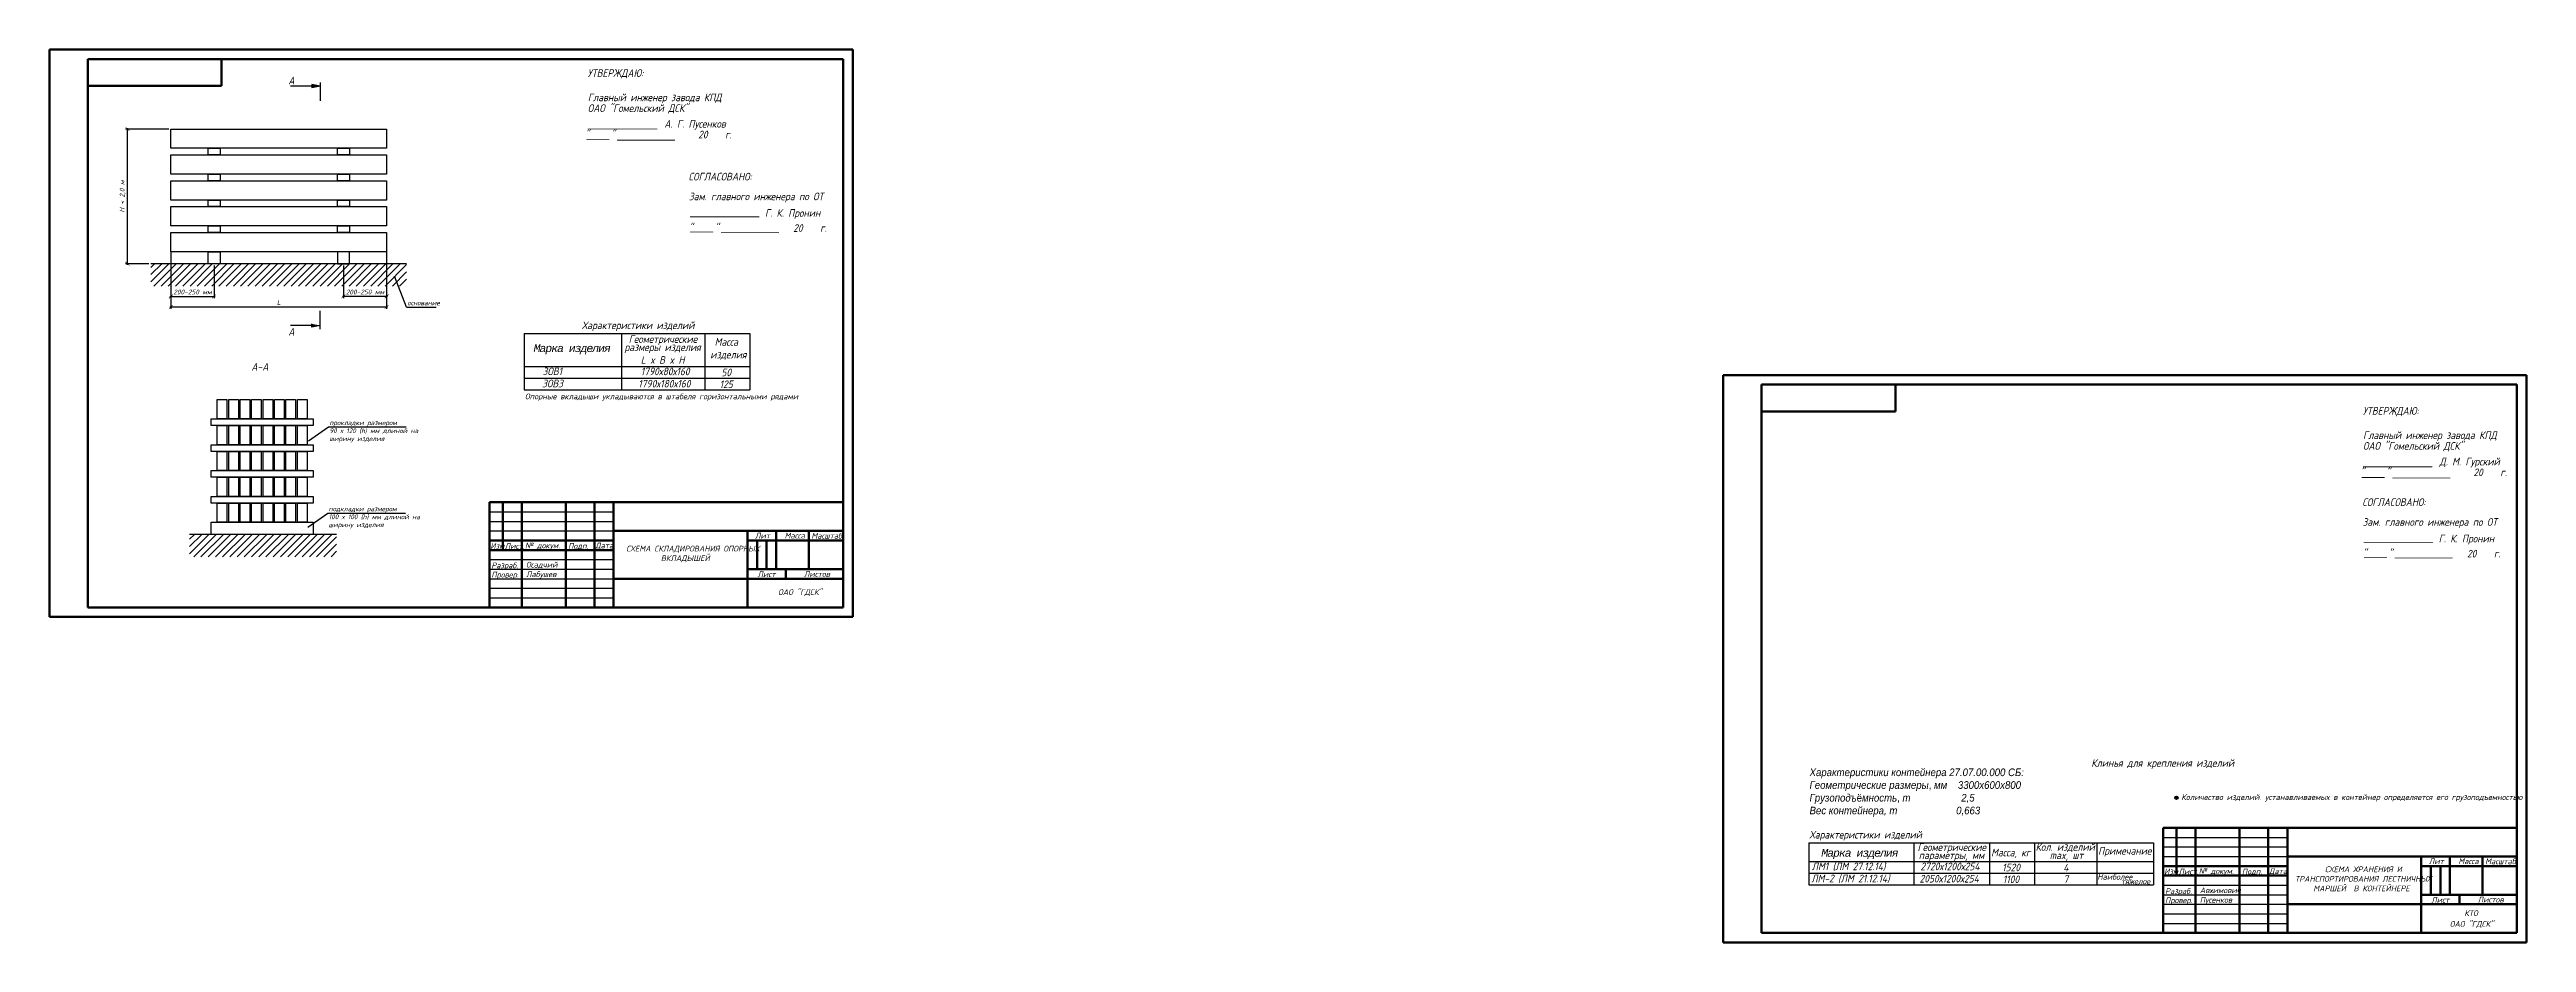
# Model space of a CAD drawing. Header units: millimetres. Extents: x -300689 to 10556, y -104928 to 107291.
# Drawn here: x -20660 to -19365, y 28578 to 29045 of the extents above; entities that cross this region are included whole.
import ezdxf

# ---------------------------------------------------------------- set-up
doc = ezdxf.new("R2010")
doc.units = ezdxf.units.MM
for name, color, linetype in [('анкер', 7, 'Continuous'), ('колонны', 180, 'Continuous'), ('линии', 7, 'Continuous')]:
    doc.layers.add(name, color=color, linetype=linetype)
doc.layers.add('Основная', color=7, linetype='Continuous', lineweight=30)
doc.layers.add('толстая', color=7, linetype='Continuous', lineweight=60)
doc.styles.add('Ариал узк.', font='arial.ttf', dxfattribs={"width": 0.75, "height": 5})
doc.styles.add('стиль2', font='isocpeur.ttf', dxfattribs={"oblique": 15, "height": 2.5})
doc.styles.add('чертежный', font='isocpeui.ttf', dxfattribs={"width": 0.9})
doc.dimstyles.new('1-1', dxfattribs={"dimscale": 0, "dimtxt": 2.7, "dimasz": 2, "dimexe": 1, "dimexo": 1, "dimgap": 1, "dimtad": 1, "dimdec": 0, "dimzin": 0, "dimdsep": 46, "dimtxsty": 'Ариал узк.', "dimblk1": 'ARCHTICK', "dimblk2": 'ARCHTICK', "dimsah": 1, "dimcen": 3, "dimdle": 0.5, "dimclrd": 256, "dimclre": 256, "dimclrt": 256, "dimadec": 0, "dimazin": 0, "dimtfac": 1, "dimtdec": 0, "dimtofl": 0, "dimtmove": 1, "dimatfit": 3, "dimldrblk": 'DOTSMALL', "dimfxl": 0, "dimtolj": 1, "dimtzin": 0, "dimarcsym": 0})

msp = doc.modelspace()

# ---------------------------------------------------------------- texts
at = {"lineweight": 25, "style": 'чертежный', "width": 0.9}
for s, p in [('ОАО "Гомельский ДСК"', (-20378.4614, 29012.5395)), ('Главный инженер завода КПД', (-20378.4614, 29018.1619)), ('"     "                   20    г.', (-20379.8738, 28998.7175)), ('А. Г. Пусенков', (-20338.4579, 29004.34)), ('СОГЛАСОВАНО:', (-20325.7865, 28976.7025)), ('Зам. главного инженера по ОТ                          ', (-20325.6439, 28966.3341)), ('"     "                 20    г.', (-20325.593, 28949.7852)), ('Г. К. Пронин                            ', (-20285.8483, 28957.6612)), ('ОАО "Гомельский ДСК"', (-19450.1413, 28835.7439)), ('Главный инженер завода КПД', (-19450.1413, 28841.3663)), ('"     "                   20    г.', (-19451.5537, 28821.9219)), ('Д. М. Гурский', (-19410.1378, 28827.5444)), ('СОГЛАСОВАНО:', (-19450.5183, 28806.2904)), ('Зам. главного инженера по ОТ                            ', (-19450.3757, 28795.922)), ('"     "                 20    г.', (-19450.3248, 28779.3732)), ('Г. К. Пронин                            ', (-19410.5801, 28787.2491))]:
    msp.add_text(s, height=4, dxfattribs=at).set_placement(p)
at = {"lineweight": 25, "style": 'чертежный'}
for s, insert, char_height, width, attachment_point in [('основание', (-20472.8681, 28913.8435), 2.5, 164.073141, 1), ('Характеристики изделий ', (-20381.5666, 28902.8732), 4, 164.073141, 1), ('{\\fISOCTEUR|b0|i1|c204|p49;\\T0.75;Марка изделия}', (-20406.8261, 28890.8793), 4, 164.073141, 1), ('размеры изделия\\PL x B x H', (-20339.3562, 28891.3905), 4, 64.515788, 2), ('Геометрические', (-20339.1703, 28895.6645), 4, 37.636216, 2), ('{\\W3.027513; }Масса\\P{\\W2.119281; }изделия', (-20319.8471, 28894.1773), 4, 28.314006, 1), ('3ОВ3', (-20402.3385, 28872.4337), 4, 137.999346, 1), ('3ОВ1', (-20402.1198, 28878.7806), 4, 137.999346, 1), ('1790х180х160', (-20338.4282, 28872.3226), 4, 28.314006, 2), ('1790х80х160', (-20338.0177, 28878.7347), 4, 28.314006, 2), ('125', (-20306.133, 28872.0084), 4, 28.314006, 2), ('50', (-20306.0792, 28878.2056), 4, 28.314006, 2), ('Опорные вкладыши укладываются в штабеля горизонтальными рядами', (-20411.3286, 28865.1479), 3, 167.764167, 1), ('прокладки размером\\P90 х 120 (h) мм длиной на\\Pширину изделия', (-20513.6188, 28851.1053), 2.5, 164.073141, 1), ('подкладки размером\\P100 х 100 (h) мм длиной на\\Pширину изделия', (-20514.0066, 28806.0467), 2.5, 164.073141, 1), ('\\pt3.75;Изм', (-20429.4363, 28786.8792), 3, 5.777107, 1), ('\\pt5;Лист.', (-20421.9155, 28786.854), 3, 5.777107, 1), ('\\pt5.0001;№ докум.', (-20411.3034, 28787.158), 3, 16.095795, 1), ('\\pt3.9999;Подп.', (-20388.7506, 28786.8757), 3, 16.095795, 1), ('\\pt3.9999;Дата', (-20374.5713, 28787.1163), 3, 16.095795, 1), ('{\\W1.919904; }  СХЕМА СКЛАДИРОВАНИЯ ОПОРНЫХ \\P{\\W6.73889;  }ВКЛАДЫШЕЙ', (-20366.0102, 28785.4874), 3, 71.569418, 1), ('\\pt5;Лит', (-20291.0243, 28792.2655), 3, 5.777107, 1), ('\\pt5;Масса', (-20275.5545, 28792.2874), 3, 5.777107, 1), ('\\pt5;Масштаб', (-20261.5558, 28792.2234), 3, 5.777107, 1), ('\\pt5;Разраб.', (-20428.9227, 28776.677), 3, 5.777107, 1), ('\\pt5;Провер.', (-20428.9227, 28771.8646), 3, 5.777107, 1), ('Лабушев', (-20410.7801, 28772.0692), 3, 5.777107, 1), ('Осадчий', (-20410.7801, 28777.0692), 3, 5.777107, 1), ('\\pt5;Лист', (-20289.7279, 28772.0573), 3, 5.777107, 1), ('\\pt5;Листов', (-20265.4591, 28772.1986), 3, 5.777107, 1), ('\\pt5;ОАО "ГДСК"', (-20278.9235, 28762.7288), 3, 22.468872, 1), ('{\\fArial|b0|i1|c204|p34;Характеристики контейнера \\fArial|b0|i1|c0|p34;27\\fArial|b0|i1|c238|p34;.\\fArial|b0|i1|c204|p34;07\\fArial|b0|i1|c0|p34;.\\fArial|b0|i1|c238|p34;00.000 \\fArial|b0|i1|c204|p34;СБ\\fArial|b0|i1|c238|p34;:\\fArial|b0|i0|c238|p34;\\P\\fArial|b0|i1|c204|p34;Геометрические размеры\\fArial|b0|i0|c238|p34;, \\fArial|b0|i1|c204|p34;мм   \\fArial|b0|i1|c238|p34; \\fArial|b0|i1|c204|p34;3300х600х800\\fArial|b0|i0|c238|p34;\\P\\fArial|b0|i1|c204|p34;Грузоподъ\\fArial|b0|i0|c204|p34;ё\\fArial|b0|i1|c204|p34;мность\\fArial|b0|i0|c238|p34;, \\fArial|b0|i1|c204|p34;т                   2,5\\PВес контейнера\\fArial|b0|i1|c0|p34;, \\fArial|b0|i1|c204|p34;т                      0\\fArial|b0|i1|c0|p34;,\\fArial|b0|i1|c204|p34;663}', (-19739.581, 28668.9179), 4, 164.073141, 1), ('Клинья для крепления изделий', (-19592.2605, 28673.7785), 4, 164.073141, 1), ('Количество изделий. устанавливаемых в контейнер определяется его грузоподъемностью', (-19545.1617, 28655.4174), 3, 167.764167, 1), ('Характеристики изделий ', (-19739.6424, 28636.251), 4, 164.073141, 1), ('{\\fISOCTEUR|b0|i1|c204|p49;\\T0.75;Марка изделия}', (-19733.4532, 28626.7325), 4, 164.073141, 1), ('Геометрические', (-19665.1915, 28629.7336), 4, 37.636216, 2), ('Масса, кг', (-19644.6314, 28626.8912), 4, 28.314006, 1), ('Кол. изделий', (-19605.8909, 28629.8176), 4, 37.636216, 2), ('Примечание', (-19588.6764, 28627.792), 4, 28.314006, 1), ('ЛМ-2 (ЛМ 21.12.14)', (-19738.6774, 28613.334), 4, 137.999346, 1), ('ЛМ1 (ЛМ 27.12.14)', (-19738.4587, 28619.681), 4, 137.999346, 1), ('параметры, мм', (-19665.3775, 28625.4595), 4, 37.636216, 2), ('2050х1200х254', (-19666.5514, 28613.2229), 4, 28.314006, 2), ('2720х1200х254', (-19666.141, 28619.635), 4, 28.314006, 2), ('1520', (-19634.2025, 28619.1059), 4, 28.314006, 2), ('1100', (-19634.2563, 28612.9087), 4, 28.314006, 2), (' max, шт', (-19606.364, 28625.4595), 4, 37.636216, 2), ('4', (-19605.574, 28618.9676), 4, 28.314006, 2), ('7', (-19605.574, 28612.9676), 4, 28.314006, 2), ('Наиболее ', (-19579.9413, 28613.6851), 3, 28.314006, 2), ('\\pt3.75;Изм', (-19554.1681, 28616.4671), 3, 5.777107, 1), ('\\pt5;Лист.', (-19546.6473, 28616.442), 3, 5.777107, 1), ('\\pt5.0001;№ докум.', (-19536.0352, 28616.7459), 3, 16.095795, 1), ('\\pt3.9999;Подп.', (-19513.4824, 28616.4637), 3, 16.095795, 1), ('\\pt3.9999;Дата', (-19499.3031, 28616.7042), 3, 16.095795, 1), ('{\\W8.744538; }  СХЕМА ХРАНЕНИЯ И \\P{\\W2.631124; }ТРАНСПОРТИРОВАНИЯ ЛЕСТНИЧНЫХ \\P{\\W7.630514; }МАРШЕЙ  В КОНТЕЙНЕРЕ', (-19490.742, 28617.6349), 3, 71.569418, 1), ('\\pt5;Лит', (-19415.7561, 28621.8535), 3, 5.777107, 1), ('\\pt5;Масса', (-19400.2863, 28621.8754), 3, 5.777107, 1), ('\\pt5;Масштаб', (-19386.2876, 28621.8113), 3, 5.777107, 1), ('тяжелое\\P ', (-19569.0766, 28611.3298), 3, 28.314006, 2), ('\\pt5;Разраб.', (-19553.6545, 28606.265), 3, 5.777107, 1), ('\\pt5;Провер.', (-19553.6545, 28601.4525), 3, 5.777107, 1), ('Авхимович', (-19535.5119, 28606.6571), 3, 5.777107, 1), ('Пусенков', (-19535.5119, 28601.6571), 3, 5.777107, 1), ('\\pt5;Лист', (-19414.4597, 28601.6452), 3, 5.777107, 1), ('\\pt5;Листов', (-19390.1909, 28601.7865), 3, 5.777107, 1), ('\\pt5;ОАО "ГДСК"', (-19404.7461, 28589.0376), 3, 22.468872, 1), ('\\pt5.0001;КТО', (-19397.1792, 28594.69), 3, 22.468872, 1)]:
    msp.add_mtext(s, dxfattribs=dict(at, insert=insert, char_height=char_height, width=width, attachment_point=attachment_point))
at = {"layer": 'толстая', "lineweight": 25, "style": 'чертежный', "width": 0.9}
for s, p in [('А', (-20535.1191, 29026.9481)), ('УТВЕРЖДАЮ:', (-20378.5831, 29030.8764)), ('А', (-20535.1191, 28895.4656)), ('А-А', (-20554.4155, 28877.1532)), ('УТВЕРЖДАЮ:', (-19450.263, 28854.0808))]:
    msp.add_text(s, height=4, dxfattribs=at).set_placement(p)

# ---------------------------------------------------------------- blocks, each defined once
blk = doc.blocks.new('_ARCHTICK')
at = {"color": 0, "linetype": 'ByBlock', "ltscale": 10, "const_width": 0.15}
blk.add_lwpolyline([(-0.5, -0.5), (0.5, 0.5)], dxfattribs=at)
blk = doc.blocks.new('*D7')
at = {"layer": 'Defpoints', "color": 0, "linetype": 'ByBlock', "ltscale": 0.25}
for p in [(-20596.5, 28917), (-20483.7, 28917), (-20483.7, 28910.5)]:
    blk.add_point(p, dxfattribs=at)
at = {"layer": 'линии', "linetype": 'ByBlock', "lineweight": -2, "ltscale": 0.25}
for p, q in [((-20597, 28910.5), (-20483.2, 28910.5)), ((-20596.5, 28916), (-20596.5, 28909.5)), ((-20483.7, 28916), (-20483.7, 28909.5))]:
    blk.add_line(p, q, dxfattribs=at)
at = {"layer": 'линии', "linetype": 'ByBlock', "lineweight": -2, "ltscale": 0.25, "xscale": 2, "yscale": 2, "zscale": 2, "rotation": 180}
blk.add_blockref('_ARCHTICK', (-20596.5, 28910.5), dxfattribs=at)
at = {"layer": 'линии', "linetype": 'ByBlock', "lineweight": -2, "ltscale": 0.25, "xscale": 2, "yscale": 2, "zscale": 2}
blk.add_blockref('_ARCHTICK', (-20483.7, 28910.5), dxfattribs=at)
at = {"layer": 'линии', "linetype": 'ByBlock', "ltscale": 0.25, "insert": (-20540.1, 28912.8), "char_height": 2.5, "attachment_point": 5, "style": 'стиль2'}
blk.add_mtext('\\A1;L', dxfattribs=at)
blk = doc.blocks.new('_DotSmall')
at = {"color": 0, "linetype": 'ByBlock', "const_width": 0.5}
blk.add_lwpolyline([(-0.0625, 0, 1), (0.0625, 0, 1)], format="xyb", close=True, dxfattribs=at)
blk = doc.blocks.new('*D8')
at = {"layer": 'Defpoints', "color": 0, "linetype": 'ByBlock', "ltscale": 0.25}
for p in [(-20619.2, 29003.6), (-20596.5, 29003.6), (-20607, 28933.1)]:
    blk.add_point(p, dxfattribs=at)
at = {"layer": 'линии', "linetype": 'ByBlock', "lineweight": -2, "ltscale": 0.25}
for p, q in [((-20597.5, 29003.6), (-20620.2, 29003.6)), ((-20619.2, 28932.6), (-20619.2, 29004.1)), ((-20608, 28933.1), (-20620.2, 28933.1))]:
    blk.add_line(p, q, dxfattribs=at)
at = {"layer": 'линии', "linetype": 'ByBlock', "lineweight": -2, "ltscale": 0.25, "xscale": 2, "yscale": 2, "zscale": 2}
for p, rotation in [((-20619.2, 29003.6), 90), ((-20619.2, 28933.1), 270)]:
    blk.add_blockref('_ARCHTICK', p, dxfattribs=dict(at, rotation=rotation))
at = {"layer": 'линии', "linetype": 'ByBlock', "ltscale": 0.25, "insert": (-20621.7, 28968.3), "char_height": 2.5, "attachment_point": 5, "rotation": 90, "style": 'стиль2'}
blk.add_mtext('\\A1;H < 2,0 м', dxfattribs=at)
blk = doc.blocks.new('*D9')
at = {"layer": 'Defpoints', "color": 0, "linetype": 'ByBlock', "ltscale": 0.25}
for p in [(-20483.7, 28940.4), (-20506.3, 28933.1), (-20506.3, 28916)]:
    blk.add_point(p, dxfattribs=at)
at = {"layer": 'линии', "linetype": 'ByBlock', "lineweight": -2, "ltscale": 0.25}
for p, q in [((-20483.7, 28939.4), (-20483.7, 28915)), ((-20506.3, 28932.1), (-20506.3, 28915)), ((-20483.2, 28916), (-20506.8, 28916))]:
    blk.add_line(p, q, dxfattribs=at)
at = {"layer": 'линии', "linetype": 'ByBlock', "lineweight": -2, "ltscale": 0.25, "xscale": 2, "yscale": 2, "zscale": 2, "rotation": 180}
blk.add_blockref('_ARCHTICK', (-20506.3, 28916), dxfattribs=at)
at = {"layer": 'линии', "linetype": 'ByBlock', "lineweight": -2, "ltscale": 0.25, "xscale": 2, "yscale": 2, "zscale": 2}
blk.add_blockref('_ARCHTICK', (-20483.7, 28916), dxfattribs=at)
at = {"layer": 'линии', "linetype": 'ByBlock', "ltscale": 0.25, "insert": (-20495, 28918.3), "char_height": 2.5, "attachment_point": 5, "style": 'стиль2'}
blk.add_mtext('\\A1;200-250 мм', dxfattribs=at)
blk = doc.blocks.new('*D10')
at = {"layer": 'Defpoints', "color": 0, "linetype": 'ByBlock', "ltscale": 0.25}
for p in [(-20596.5, 28940.4), (-20573.9, 28933.1), (-20573.9, 28916)]:
    blk.add_point(p, dxfattribs=at)
at = {"layer": 'линии', "linetype": 'ByBlock', "lineweight": -2, "ltscale": 0.25}
for p, q in [((-20596.5, 28939.4), (-20596.5, 28915)), ((-20573.9, 28932.1), (-20573.9, 28915)), ((-20597, 28916), (-20573.4, 28916))]:
    blk.add_line(p, q, dxfattribs=at)
at = {"layer": 'линии', "linetype": 'ByBlock', "lineweight": -2, "ltscale": 0.25, "xscale": 2, "yscale": 2, "zscale": 2, "rotation": 180}
blk.add_blockref('_ARCHTICK', (-20596.5, 28916), dxfattribs=at)
at = {"layer": 'линии', "linetype": 'ByBlock', "lineweight": -2, "ltscale": 0.25, "xscale": 2, "yscale": 2, "zscale": 2}
blk.add_blockref('_ARCHTICK', (-20573.9, 28916), dxfattribs=at)
at = {"layer": 'линии', "linetype": 'ByBlock', "ltscale": 0.25, "insert": (-20585.2, 28918.3), "char_height": 2.5, "attachment_point": 5, "style": 'стиль2'}
blk.add_mtext('\\A1;200-250 мм', dxfattribs=at)

# ---------------------------------------------------------------- dimensions: what is measured, and where the dimension line sits
at = {"layer": 'линии', "linetype": 'ByBlock', "ltscale": 0.25}
dim = msp.add_linear_dim(base=(-20619.1977, 29003.5914), p1=(-20606.9931, 28933.0799), p2=(-20596.4866, 29003.5914), angle=90, text='H < 2,0 м', dimstyle='1-1', override={"dimscale": 1, "dimtxsty": 'стиль2'}, dxfattribs=at)
dim.commit()
dim.dimension.update_dxf_attribs({"geometry": '*D8', "text_midpoint": (-20621.6977, 28968.3356)})
dim = msp.add_linear_dim(base=(-20573.9178, 28916.0378), p1=(-20596.4866, 28940.3799), p2=(-20573.9178, 28933.0799), text='200-250 мм', dimstyle='1-1', override={"dimscale": 1, "dimtxsty": 'стиль2'}, dxfattribs=at)
dim.commit()
dim.dimension.update_dxf_attribs({"geometry": '*D10', "text_midpoint": (-20585.2022, 28916.0378), "dimtype": 160})
dim = msp.add_linear_dim(base=(-20506.2854, 28916.0378), p1=(-20483.7166, 28940.3799), p2=(-20506.2854, 28933.0799), angle=180, text='200-250 мм', dimstyle='1-1', override={"dimscale": 1, "dimtxsty": 'стиль2'}, dxfattribs=at)
dim.commit()
dim.dimension.update_dxf_attribs({"geometry": '*D9', "text_midpoint": (-20495.001, 28916.0378), "dimtype": 160})
dim = msp.add_linear_dim(base=(-20483.7166, 28910.5433), p1=(-20596.4866, 28917.0378), p2=(-20483.7166, 28917.0378), text='L', dimstyle='1-1', override={"dimscale": 1, "dimtxsty": 'стиль2'}, dxfattribs=at)
dim.commit()
dim.dimension.update_dxf_attribs({"geometry": '*D7', "text_midpoint": (-20540.1016, 28912.7933)})

# ---------------------------------------------------------------- hatches: boundary and pattern name
at = {"layer": 'колонны', "linetype": 'ByBlock', "lineweight": 25, "ltscale": 0.25}
h = msp.add_hatch(color=18, dxfattribs=at)
edge = h.paths.add_edge_path()
edge.add_arc((-19547.7264, 28653.6042), 0.8837, 0, 360)
at = {"layer": 'линии', "linetype": 'ByBlock', "ltscale": 0.25}
for points in [[(-20518.4737, 29026.0274), (-20522.8596, 29026.8688), (-20522.8596, 29025.1861)], [(-20522.8596, 28901.6395), (-20522.8596, 28899.9568), (-20518.4737, 28900.7981)]]:
    msp.add_hatch(color=256, dxfattribs=at).paths.add_polyline_path(points)
h = msp.add_hatch(dxfattribs=at)
h.set_pattern_fill('JIS_WOOD', color=256, scale=3.78, style=0)
h.set_pattern_definition([(45, (-2715.1955, -207.7827), (-1.89, 1.89), [])])
h.paths.add_polyline_path([(-20473.21, 28933.0799), (-20606.9931, 28933.0799), (-20606.9931, 28921.4349), (-20473.21, 28921.4349)])
h.paths.add_polyline_path([(-20586.7338, 28791.4532), (-20509.8568, 28791.4532), (-20509.8568, 28779.7278), (-20586.7338, 28779.7278)])

# ---------------------------------------------------------------- linework, layer by layer
for p, q in [((-20244.9556, 28808.2364), (-20244.9556, 28753.2364)), ((-20244.9556, 28808.2364), (-20244.9556, 28753.2364)), ((-20429.9556, 28803.2364), (-20364.9556, 28803.2364)), ((-20429.9556, 28803.2364), (-20364.9556, 28803.2364)), ((-20429.9556, 28803.2364), (-20364.9556, 28803.2364)), ((-20429.9556, 28798.2364), (-20364.9556, 28798.2364)), ((-20429.9556, 28798.2364), (-20364.9556, 28798.2364)), ((-20429.9556, 28798.2364), (-20364.9556, 28798.2364)), ((-20429.9556, 28793.2364), (-20364.9556, 28793.2364)), ((-20429.9556, 28793.2364), (-20364.9556, 28793.2364)), ((-20429.9556, 28793.2364), (-20364.9556, 28793.2364)), ((-19554.6874, 28632.8243), (-19489.6874, 28632.8243)), ((-19554.6874, 28632.8243), (-19489.6874, 28632.8243)), ((-19554.6874, 28632.8243), (-19489.6874, 28632.8243)), ((-19554.6874, 28627.8243), (-19489.6874, 28627.8243)), ((-19554.6874, 28627.8243), (-19489.6874, 28627.8243)), ((-19554.6874, 28627.8243), (-19489.6874, 28627.8243)), ((-19369.6874, 28637.8243), (-19369.6874, 28582.8243)), ((-19369.6874, 28637.8243), (-19369.6874, 28582.8243)), ((-19554.6874, 28622.8243), (-19489.6874, 28622.8243)), ((-19554.6874, 28622.8243), (-19489.6874, 28622.8243)), ((-19554.6874, 28622.8243), (-19489.6874, 28622.8243))]:
    msp.add_line(p, q)
at = {"lineweight": 25}
for p, q in [((-20429.9556, 28788.2364), (-20364.9556, 28788.2364)), ((-20429.9556, 28788.2364), (-20364.9556, 28788.2364)), ((-20429.9556, 28783.2364), (-20364.9556, 28783.2364)), ((-20429.9556, 28783.2364), (-20364.9556, 28783.2364)), ((-20429.9556, 28778.2364), (-20364.9556, 28778.2364)), ((-20429.9556, 28778.2364), (-20364.9556, 28778.2364)), ((-20429.9556, 28778.2364), (-20364.9556, 28778.2364)), ((-20429.9556, 28773.2364), (-20364.9556, 28773.2364)), ((-20429.9556, 28773.2364), (-20364.9556, 28773.2364)), ((-20429.9556, 28773.2364), (-20364.9556, 28773.2364)), ((-20429.9556, 28768.2364), (-20364.9556, 28768.2364)), ((-20429.9556, 28768.2364), (-20364.9556, 28768.2364)), ((-20429.9556, 28768.2364), (-20364.9556, 28768.2364)), ((-20429.9556, 28763.2364), (-20364.9556, 28763.2364)), ((-20429.9556, 28763.2364), (-20364.9556, 28763.2364)), ((-20429.9556, 28763.2364), (-20364.9556, 28763.2364)), ((-20429.9556, 28758.2364), (-20364.9556, 28758.2364)), ((-20429.9556, 28758.2364), (-20364.9556, 28758.2364)), ((-20429.9556, 28758.2364), (-20364.9556, 28758.2364)), ((-19554.6874, 28617.8243), (-19489.6874, 28617.8243)), ((-19554.6874, 28617.8243), (-19489.6874, 28617.8243)), ((-19554.6874, 28612.8243), (-19489.6874, 28612.8243)), ((-19554.6874, 28612.8243), (-19489.6874, 28612.8243)), ((-19554.6874, 28607.8243), (-19489.6874, 28607.8243)), ((-19554.6874, 28607.8243), (-19489.6874, 28607.8243)), ((-19554.6874, 28607.8243), (-19489.6874, 28607.8243)), ((-19554.6874, 28602.8243), (-19489.6874, 28602.8243)), ((-19554.6874, 28602.8243), (-19489.6874, 28602.8243)), ((-19554.6874, 28602.8243), (-19489.6874, 28602.8243)), ((-19554.6874, 28597.8243), (-19489.6874, 28597.8243)), ((-19554.6874, 28597.8243), (-19489.6874, 28597.8243)), ((-19554.6874, 28597.8243), (-19489.6874, 28597.8243)), ((-19554.6874, 28592.8243), (-19489.6874, 28592.8243)), ((-19554.6874, 28592.8243), (-19489.6874, 28592.8243)), ((-19554.6874, 28592.8243), (-19489.6874, 28592.8243)), ((-19554.6874, 28587.8243), (-19489.6874, 28587.8243)), ((-19554.6874, 28587.8243), (-19489.6874, 28587.8243)), ((-19554.6874, 28587.8243), (-19489.6874, 28587.8243))]:
    msp.add_line(p, q, dxfattribs=at)
at = {"layer": 'анкер', "lineweight": 30}
for p, q in [((-20411.7882, 28896.504), (-20293.8153, 28896.504)), ((-20360.8398, 28896.504), (-20360.8398, 28867.1669)), ((-20317.2734, 28896.504), (-20317.2734, 28867.1669)), ((-20293.8153, 28896.504), (-20293.8153, 28867.1669)), ((-20293.8153, 28879.1669), (-20411.7882, 28879.1669)), ((-19739.9115, 28630.0672), (-19559.7167, 28630.0672)), ((-19685.0847, 28630.0672), (-19685.0847, 28608.0672)), ((-19645.3967, 28630.0672), (-19645.3967, 28608.0672)), ((-19621.9386, 28630.0672), (-19621.9386, 28608.0672)), ((-19589.4089, 28630.0672), (-19589.4089, 28608.0672)), ((-19559.7167, 28630.0672), (-19559.7167, 28608.0672)), ((-19559.7167, 28620.0672), (-19739.9115, 28620.0672))]:
    msp.add_line(p, q, dxfattribs=at)
at = {"layer": 'анкер', "lineweight": 20}
for p, q in [((-20411.7882, 28879.1669), (-20411.7882, 28879.1669)), ((-19739.9115, 28620.0672), (-19739.9115, 28620.0672))]:
    msp.add_line(p, q, dxfattribs=at)
at = {"layer": 'анкер', "lineweight": 30}
for points in [[(-20411.7882, 28896.504), (-20411.7882, 28873.1669), (-20293.8153, 28873.1669)], [(-20411.7882, 28873.1669), (-20411.7882, 28867.1669), (-20293.8153, 28867.1669)], [(-19739.9115, 28630.0672), (-19739.9115, 28614.0672), (-19559.7167, 28614.0672)], [(-19739.9115, 28614.0672), (-19739.9115, 28608.0672), (-19559.7167, 28608.0672)]]:
    msp.add_lwpolyline(points, dxfattribs=at)
at = {"layer": 'колонны', "color": 0, "linetype": 'ByBlock', "lineweight": 25, "ltscale": 0.25}
msp.add_circle((-19547.7264, 28653.6042), 0.8837, dxfattribs=at)
at = {"layer": 'линии', "linetype": 'ByBlock', "lineweight": 30, "ltscale": 0.25}
for p, q in [((-20518.4737, 29027.8975), (-20518.4737, 29018.3387)), ((-20518.4737, 28898.9281), (-20518.4737, 28908.4869))]:
    msp.add_line(p, q, dxfattribs=at)
at = {"layer": 'линии', "linetype": 'ByBlock', "ltscale": 0.25}
for p, q in [((-20522.8596, 29026.0274), (-20533.9129, 29026.0274)), ((-20518.4737, 29026.0274), (-20522.8596, 29026.8688)), ((-20522.8596, 29026.8688), (-20522.8596, 29025.1861)), ((-20518.4737, 29026.0274), (-20522.8596, 29025.1861)), ((-20473.3391, 28910.3876), (-20479.5839, 28926.5611)), ((-20473.3391, 28910.3876), (-20457.7391, 28910.3876)), ((-20522.8596, 28900.7981), (-20533.9129, 28900.7981)), ((-20522.8596, 28899.9568), (-20522.8596, 28901.6395)), ((-20518.4737, 28900.7981), (-20522.8596, 28899.9568)), ((-20524.4766, 28840.3417), (-20514.0899, 28847.6493)), ((-20514.0899, 28847.6493), (-20473.3755, 28847.6493)), ((-20524.8645, 28795.2832), (-20514.4777, 28802.5907)), ((-20514.4777, 28802.5907), (-20473.7634, 28802.5907))]:
    msp.add_line(p, q, dxfattribs=at)
at = {"layer": 'Основная', "linetype": 'ByBlock', "ltscale": 0.25}
for p, q in [((-20473.21, 28933.0799), (-20606.9931, 28933.0799)), ((-20509.8568, 28791.4532), (-20586.7338, 28791.4532))]:
    msp.add_line(p, q, dxfattribs=at)
for points in [[(-20596.4866, 29003.5914), (-20483.7166, 29003.5914), (-20483.7166, 28993.5114), (-20596.4866, 28993.5114)], [(-20596.4866, 28990.0585), (-20483.7166, 28990.0585), (-20483.7166, 28979.9785), (-20596.4866, 28979.9785)], [(-20577.0678, 28993.5114), (-20570.7678, 28993.5114), (-20570.7678, 28990.0585), (-20577.0678, 28990.0585)], [(-20509.4354, 28993.5114), (-20503.1354, 28993.5114), (-20503.1354, 28990.0585), (-20509.4354, 28990.0585)], [(-20596.4866, 28976.5256), (-20483.7166, 28976.5256), (-20483.7166, 28966.4456), (-20596.4866, 28966.4456)], [(-20577.0678, 28979.9785), (-20570.7678, 28979.9785), (-20570.7678, 28976.5256), (-20577.0678, 28976.5256)], [(-20509.4354, 28979.9785), (-20503.1354, 28979.9785), (-20503.1354, 28976.5256), (-20509.4354, 28976.5256)], [(-20596.4866, 28962.9928), (-20483.7166, 28962.9928), (-20483.7166, 28952.9128), (-20596.4866, 28952.9128)], [(-20577.0678, 28966.4456), (-20570.7678, 28966.4456), (-20570.7678, 28962.9928), (-20577.0678, 28962.9928)], [(-20509.4354, 28966.4456), (-20503.1354, 28966.4456), (-20503.1354, 28962.9928), (-20509.4354, 28962.9928)], [(-20596.4866, 28949.4599), (-20483.7166, 28949.4599), (-20483.7166, 28939.3799), (-20596.4866, 28939.3799)], [(-20577.0678, 28952.9128), (-20570.7678, 28952.9128), (-20570.7678, 28949.4599), (-20577.0678, 28949.4599)], [(-20509.4354, 28952.9128), (-20503.1354, 28952.9128), (-20503.1354, 28949.4599), (-20509.4354, 28949.4599)], [(-20577.0678, 28939.3799), (-20570.7678, 28939.3799), (-20570.7678, 28933.0799), (-20577.0678, 28933.0799)], [(-20503.1354, 28939.3799), (-20509.4354, 28939.3799), (-20509.4354, 28933.0799), (-20503.1354, 28933.0799)], [(-20572.2353, 28861.9648), (-20567.1953, 28861.9648), (-20567.1953, 28851.8848), (-20572.2353, 28851.8848)], [(-20566.2503, 28861.9648), (-20561.2103, 28861.9648), (-20561.2103, 28851.8848), (-20566.2503, 28851.8848)], [(-20560.2653, 28861.9648), (-20555.2253, 28861.9648), (-20555.2253, 28851.8848), (-20560.2653, 28851.8848)], [(-20554.2803, 28861.9648), (-20549.2403, 28861.9648), (-20549.2403, 28851.8848), (-20554.2803, 28851.8848)], [(-20548.2953, 28861.9648), (-20543.2553, 28861.9648), (-20543.2553, 28851.8848), (-20548.2953, 28851.8848)], [(-20542.3103, 28861.9648), (-20537.2703, 28861.9648), (-20537.2703, 28851.8848), (-20542.3103, 28851.8848)], [(-20536.3253, 28861.9648), (-20531.2853, 28861.9648), (-20531.2853, 28851.8848), (-20536.3253, 28851.8848)], [(-20530.3403, 28861.9648), (-20525.3003, 28861.9648), (-20525.3003, 28851.8848), (-20530.3403, 28851.8848)], [(-20575.3853, 28851.8848), (-20522.1503, 28851.8848), (-20522.1503, 28848.4319), (-20575.3853, 28848.4319)], [(-20572.2353, 28848.4319), (-20567.1953, 28848.4319), (-20567.1953, 28838.3519), (-20572.2353, 28838.3519)], [(-20566.2503, 28848.4319), (-20561.2103, 28848.4319), (-20561.2103, 28838.3519), (-20566.2503, 28838.3519)], [(-20560.2653, 28848.4319), (-20555.2253, 28848.4319), (-20555.2253, 28838.3519), (-20560.2653, 28838.3519)], [(-20554.2803, 28848.4319), (-20549.2403, 28848.4319), (-20549.2403, 28838.3519), (-20554.2803, 28838.3519)], [(-20548.2953, 28848.4319), (-20543.2553, 28848.4319), (-20543.2553, 28838.3519), (-20548.2953, 28838.3519)], [(-20542.3103, 28848.4319), (-20537.2703, 28848.4319), (-20537.2703, 28838.3519), (-20542.3103, 28838.3519)], [(-20536.3253, 28848.4319), (-20531.2853, 28848.4319), (-20531.2853, 28838.3519), (-20536.3253, 28838.3519)], [(-20530.3403, 28848.4319), (-20525.3003, 28848.4319), (-20525.3003, 28838.3519), (-20530.3403, 28838.3519)], [(-20575.3853, 28838.3519), (-20522.1503, 28838.3519), (-20522.1503, 28834.899), (-20575.3853, 28834.899)], [(-20572.2353, 28834.899), (-20567.1953, 28834.899), (-20567.1953, 28824.819), (-20572.2353, 28824.819)], [(-20566.2503, 28834.899), (-20561.2103, 28834.899), (-20561.2103, 28824.819), (-20566.2503, 28824.819)], [(-20560.2653, 28834.899), (-20555.2253, 28834.899), (-20555.2253, 28824.819), (-20560.2653, 28824.819)], [(-20554.2803, 28834.899), (-20549.2403, 28834.899), (-20549.2403, 28824.819), (-20554.2803, 28824.819)], [(-20548.2953, 28834.899), (-20543.2553, 28834.899), (-20543.2553, 28824.819), (-20548.2953, 28824.819)], [(-20542.3103, 28834.899), (-20537.2703, 28834.899), (-20537.2703, 28824.819), (-20542.3103, 28824.819)], [(-20536.3253, 28834.899), (-20531.2853, 28834.899), (-20531.2853, 28824.819), (-20536.3253, 28824.819)], [(-20530.3403, 28834.899), (-20525.3003, 28834.899), (-20525.3003, 28824.819), (-20530.3403, 28824.819)], [(-20575.3853, 28824.819), (-20522.1503, 28824.819), (-20522.1503, 28821.3661), (-20575.3853, 28821.3661)], [(-20572.2353, 28821.3661), (-20567.1953, 28821.3661), (-20567.1953, 28811.2861), (-20572.2353, 28811.2861)], [(-20566.2503, 28821.3661), (-20561.2103, 28821.3661), (-20561.2103, 28811.2861), (-20566.2503, 28811.2861)], [(-20560.2653, 28821.3661), (-20555.2253, 28821.3661), (-20555.2253, 28811.2861), (-20560.2653, 28811.2861)], [(-20554.2803, 28821.3661), (-20549.2403, 28821.3661), (-20549.2403, 28811.2861), (-20554.2803, 28811.2861)], [(-20548.2953, 28821.3661), (-20543.2553, 28821.3661), (-20543.2553, 28811.2861), (-20548.2953, 28811.2861)], [(-20542.3103, 28821.3661), (-20537.2703, 28821.3661), (-20537.2703, 28811.2861), (-20542.3103, 28811.2861)], [(-20536.3253, 28821.3661), (-20531.2853, 28821.3661), (-20531.2853, 28811.2861), (-20536.3253, 28811.2861)], [(-20530.3403, 28821.3661), (-20525.3003, 28821.3661), (-20525.3003, 28811.2861), (-20530.3403, 28811.2861)], [(-20575.3853, 28811.2861), (-20522.1503, 28811.2861), (-20522.1503, 28807.8332), (-20575.3853, 28807.8332)], [(-20572.2353, 28807.8332), (-20567.1953, 28807.8332), (-20567.1953, 28797.7532), (-20572.2353, 28797.7532)], [(-20566.2503, 28807.8332), (-20561.2103, 28807.8332), (-20561.2103, 28797.7532), (-20566.2503, 28797.7532)], [(-20560.2653, 28807.8332), (-20555.2253, 28807.8332), (-20555.2253, 28797.7532), (-20560.2653, 28797.7532)], [(-20554.2803, 28807.8332), (-20549.2403, 28807.8332), (-20549.2403, 28797.7532), (-20554.2803, 28797.7532)], [(-20548.2953, 28807.8332), (-20543.2553, 28807.8332), (-20543.2553, 28797.7532), (-20548.2953, 28797.7532)], [(-20542.3103, 28807.8332), (-20537.2703, 28807.8332), (-20537.2703, 28797.7532), (-20542.3103, 28797.7532)], [(-20536.3253, 28807.8332), (-20531.2853, 28807.8332), (-20531.2853, 28797.7532), (-20536.3253, 28797.7532)], [(-20530.3403, 28807.8332), (-20525.3003, 28807.8332), (-20525.3003, 28797.7532), (-20530.3403, 28797.7532)], [(-20575.3853, 28797.7532), (-20522.1503, 28797.7532), (-20522.1503, 28791.4532), (-20575.3853, 28791.4532)]]:
    msp.add_lwpolyline(points, close=True, dxfattribs=at)
at = {"layer": 'толстая'}
for p, q in [((-20659.9556, 29045.2364), (-20239.9556, 29045.2364)), ((-20659.9556, 28748.2364), (-20659.9556, 29045.2364)), ((-20244.9556, 29040.2364), (-20639.9556, 29040.2364)), ((-20639.9556, 29040.2364), (-20639.9556, 28753.2364)), ((-20244.9556, 29040.2364), (-20244.9556, 28758.2364)), ((-20239.9556, 29045.2364), (-20239.9556, 28748.2364)), ((-19784.6874, 28874.8243), (-19364.6874, 28874.8243)), ((-19784.6874, 28577.8243), (-19784.6874, 28874.8243)), ((-19364.6874, 28874.8243), (-19364.6874, 28577.8243)), ((-19369.6874, 28869.8243), (-19764.6874, 28869.8243)), ((-19764.6874, 28869.8243), (-19764.6874, 28582.8243)), ((-19369.6874, 28869.8243), (-19369.6874, 28587.8243)), ((-20429.9556, 28753.2364), (-20429.9556, 28808.2364)), ((-20429.9556, 28808.2364), (-20244.9556, 28808.2364)), ((-20429.9556, 28753.2364), (-20429.9556, 28808.2364)), ((-20429.9556, 28808.2364), (-20244.9556, 28808.2364)), ((-20429.9556, 28753.2364), (-20429.9556, 28808.2364)), ((-20429.9556, 28808.2364), (-20244.9556, 28808.2364)), ((-20422.9556, 28783.2364), (-20422.9556, 28808.2364)), ((-20422.9556, 28783.2364), (-20422.9556, 28808.2364)), ((-20422.9556, 28783.2364), (-20422.9556, 28808.2364)), ((-20412.9556, 28753.2364), (-20412.9556, 28808.2364)), ((-20412.9556, 28753.2364), (-20412.9556, 28808.2364)), ((-20412.9556, 28753.2364), (-20412.9556, 28808.2364)), ((-20389.9556, 28753.2364), (-20389.9556, 28808.2364)), ((-20389.9556, 28753.2364), (-20389.9556, 28808.2364)), ((-20389.9556, 28753.2364), (-20389.9556, 28808.2364)), ((-20374.9556, 28753.2364), (-20374.9556, 28808.2364)), ((-20374.9556, 28753.2364), (-20374.9556, 28808.2364)), ((-20374.9556, 28753.2364), (-20374.9556, 28808.2364)), ((-20364.9556, 28753.2364), (-20364.9556, 28808.2364)), ((-20364.9556, 28753.2364), (-20364.9556, 28808.2364)), ((-20364.9556, 28753.2364), (-20364.9556, 28808.2364)), ((-20244.9556, 28808.2364), (-20244.9556, 28753.2364)), ((-20429.9556, 28788.2364), (-20364.9556, 28788.2364)), ((-20429.9556, 28783.2364), (-20364.9556, 28783.2364)), ((-20364.9556, 28793.2364), (-20244.9556, 28793.2364)), ((-20364.9556, 28793.2364), (-20244.9556, 28793.2364)), ((-20364.9556, 28793.2364), (-20244.9556, 28793.2364)), ((-20294.9556, 28793.2364), (-20294.9556, 28753.2364)), ((-20294.9556, 28793.2364), (-20294.9556, 28753.2364)), ((-20294.9556, 28793.2364), (-20294.9556, 28753.2364)), ((-20294.9556, 28788.2364), (-20244.9556, 28788.2364)), ((-20294.9556, 28788.2364), (-20244.9556, 28788.2364)), ((-20294.9556, 28788.2364), (-20244.9556, 28788.2364)), ((-20279.9556, 28793.2364), (-20279.9556, 28773.2364)), ((-20279.9556, 28793.2364), (-20279.9556, 28773.2364)), ((-20279.9556, 28793.2364), (-20279.9556, 28773.2364)), ((-20262.9556, 28793.2364), (-20262.9556, 28773.2364)), ((-20262.9556, 28793.2364), (-20262.9556, 28773.2364)), ((-20262.9556, 28793.2364), (-20262.9556, 28773.2364)), ((-20364.9556, 28768.2364), (-20244.9556, 28768.2364)), ((-20364.9556, 28768.2364), (-20244.9556, 28768.2364)), ((-20364.9556, 28768.2364), (-20244.9556, 28768.2364)), ((-20294.9556, 28773.2364), (-20244.9556, 28773.2364)), ((-20294.9556, 28773.2364), (-20244.9556, 28773.2364)), ((-20294.9556, 28773.2364), (-20244.9556, 28773.2364)), ((-20274.9556, 28773.2364), (-20274.9556, 28768.2364)), ((-20274.9556, 28773.2364), (-20274.9556, 28768.2364)), ((-20274.9556, 28773.2364), (-20274.9556, 28768.2364)), ((-20239.9556, 28748.2364), (-20659.9556, 28748.2364)), ((-20244.9556, 28753.2364), (-20639.9556, 28753.2364)), ((-20244.9556, 28753.2364), (-20429.9556, 28753.2364)), ((-20244.9556, 28753.2364), (-20429.9556, 28753.2364)), ((-20244.9556, 28753.2364), (-20429.9556, 28753.2364)), ((-19554.6874, 28582.8243), (-19554.6874, 28637.8243)), ((-19554.6874, 28637.8243), (-19369.6874, 28637.8243)), ((-19554.6874, 28582.8243), (-19554.6874, 28637.8243)), ((-19554.6874, 28637.8243), (-19369.6874, 28637.8243)), ((-19554.6874, 28582.8243), (-19554.6874, 28637.8243)), ((-19554.6874, 28637.8243), (-19369.6874, 28637.8243)), ((-19547.6874, 28612.8243), (-19547.6874, 28637.8243)), ((-19547.6874, 28612.8243), (-19547.6874, 28637.8243)), ((-19547.6874, 28612.8243), (-19547.6874, 28637.8243)), ((-19537.6874, 28582.8243), (-19537.6874, 28637.8243)), ((-19537.6874, 28582.8243), (-19537.6874, 28637.8243)), ((-19537.6874, 28582.8243), (-19537.6874, 28637.8243)), ((-19514.6874, 28582.8243), (-19514.6874, 28637.8243)), ((-19514.6874, 28582.8243), (-19514.6874, 28637.8243)), ((-19514.6874, 28582.8243), (-19514.6874, 28637.8243)), ((-19499.6874, 28582.8243), (-19499.6874, 28637.8243)), ((-19499.6874, 28582.8243), (-19499.6874, 28637.8243)), ((-19499.6874, 28582.8243), (-19499.6874, 28637.8243)), ((-19489.6874, 28582.8243), (-19489.6874, 28637.8243)), ((-19489.6874, 28582.8243), (-19489.6874, 28637.8243)), ((-19489.6874, 28582.8243), (-19489.6874, 28637.8243)), ((-19369.6874, 28637.8243), (-19369.6874, 28582.8243)), ((-19554.6874, 28617.8243), (-19489.6874, 28617.8243)), ((-19554.6874, 28612.8243), (-19489.6874, 28612.8243)), ((-19489.6874, 28622.8243), (-19369.6874, 28622.8243)), ((-19489.6874, 28622.8243), (-19369.6874, 28622.8243)), ((-19489.6874, 28622.8243), (-19369.6874, 28622.8243)), ((-19419.6874, 28622.8243), (-19419.6874, 28582.8243)), ((-19419.6874, 28622.8243), (-19419.6874, 28582.8243)), ((-19419.6874, 28622.8243), (-19419.6874, 28582.8243)), ((-19419.6874, 28617.8243), (-19369.6874, 28617.8243)), ((-19419.6874, 28617.8243), (-19369.6874, 28617.8243)), ((-19419.6874, 28617.8243), (-19369.6874, 28617.8243)), ((-19404.6874, 28622.8243), (-19404.6874, 28602.8243)), ((-19404.6874, 28622.8243), (-19404.6874, 28602.8243)), ((-19404.6874, 28622.8243), (-19404.6874, 28602.8243)), ((-19387.6874, 28622.8243), (-19387.6874, 28602.8243)), ((-19387.6874, 28622.8243), (-19387.6874, 28602.8243)), ((-19387.6874, 28622.8243), (-19387.6874, 28602.8243)), ((-19419.6874, 28602.8243), (-19369.6874, 28602.8243)), ((-19419.6874, 28602.8243), (-19369.6874, 28602.8243)), ((-19419.6874, 28602.8243), (-19369.6874, 28602.8243)), ((-19399.6874, 28602.8243), (-19399.6874, 28597.8243)), ((-19399.6874, 28602.8243), (-19399.6874, 28597.8243)), ((-19399.6874, 28602.8243), (-19399.6874, 28597.8243)), ((-19489.6874, 28597.8243), (-19369.6874, 28597.8243)), ((-19489.6874, 28597.8243), (-19369.6874, 28597.8243)), ((-19489.6874, 28597.8243), (-19369.6874, 28597.8243)), ((-19364.6874, 28577.8243), (-19784.6874, 28577.8243)), ((-19369.6874, 28582.8243), (-19764.6874, 28582.8243)), ((-19369.6874, 28582.8243), (-19554.6874, 28582.8243)), ((-19369.6874, 28582.8243), (-19554.6874, 28582.8243)), ((-19369.6874, 28582.8243), (-19554.6874, 28582.8243))]:
    msp.add_line(p, q, dxfattribs=at)
at = {"layer": 'толстая', "lineweight": 20}
for p, q in [((-20639.9556, 29040.2364), (-20639.9556, 29026.2364)), ((-19764.6874, 28869.8243), (-19764.6874, 28855.8243)), ((-20294.9556, 28788.2364), (-20289.9556, 28788.2364)), ((-19419.6874, 28617.8243), (-19414.6874, 28617.8243))]:
    msp.add_line(p, q, dxfattribs=at)
at = {"layer": 'толстая', "lineweight": 50}
for p, q in [((-20569.9556, 29026.2364), (-20569.9556, 29040.4421)), ((-20639.9556, 29026.2364), (-20569.9556, 29026.2364)), ((-19694.6874, 28855.8243), (-19694.6874, 28870.0301)), ((-19764.6874, 28855.8243), (-19694.6874, 28855.8243)), ((-20289.9556, 28788.2364), (-20289.9556, 28773.2364)), ((-20284.9556, 28773.2364), (-20284.9556, 28788.2364)), ((-19414.6874, 28617.8243), (-19414.6874, 28602.8243)), ((-19409.6874, 28602.8243), (-19409.6874, 28617.8243))]:
    msp.add_line(p, q, dxfattribs=at)
at = {"layer": 'толстая', "lineweight": 25, "const_width": 0.42}
for points in [[(-20342.1666, 29003.6057), (-20378.4995, 29003.6057)], [(-20379.2198, 28997.9891), (-20367.1757, 28997.9891)], [(-20363.1609, 28997.789), (-20332.8501, 28997.789)], [(-20288.7778, 28957.6689), (-20325.1108, 28957.6689)], [(-20324.9501, 28949.6971), (-20312.9059, 28949.6971)], [(-19450.8997, 28821.1936), (-19438.8555, 28821.1936)], [(-19413.8465, 28826.8101), (-19450.1794, 28826.8101)], [(-19434.8408, 28820.9934), (-19404.53, 28820.9934)], [(-19413.5096, 28787.2568), (-19449.8426, 28787.2568)], [(-19449.6819, 28779.2851), (-19437.6377, 28779.2851)]]:
    msp.add_lwpolyline(points, dxfattribs=at)
at = {"layer": 'толстая', "lineweight": 60, "const_width": 0.42}
for points in [[(-20308.8911, 28949.497), (-20278.5803, 28949.497)], [(-19433.6229, 28779.0849), (-19403.3121, 28779.0849)]]:
    msp.add_lwpolyline(points, dxfattribs=at)

msp.set_redraw_order([(e.dxf.handle, doc.entitydb.next_handle()) for e in msp.query("TEXT MTEXT ATTDEF DIMENSION ARC_DIMENSION")])  # texts and dimensions are drawn at this point

doc.saveas('drawing.dxf')
